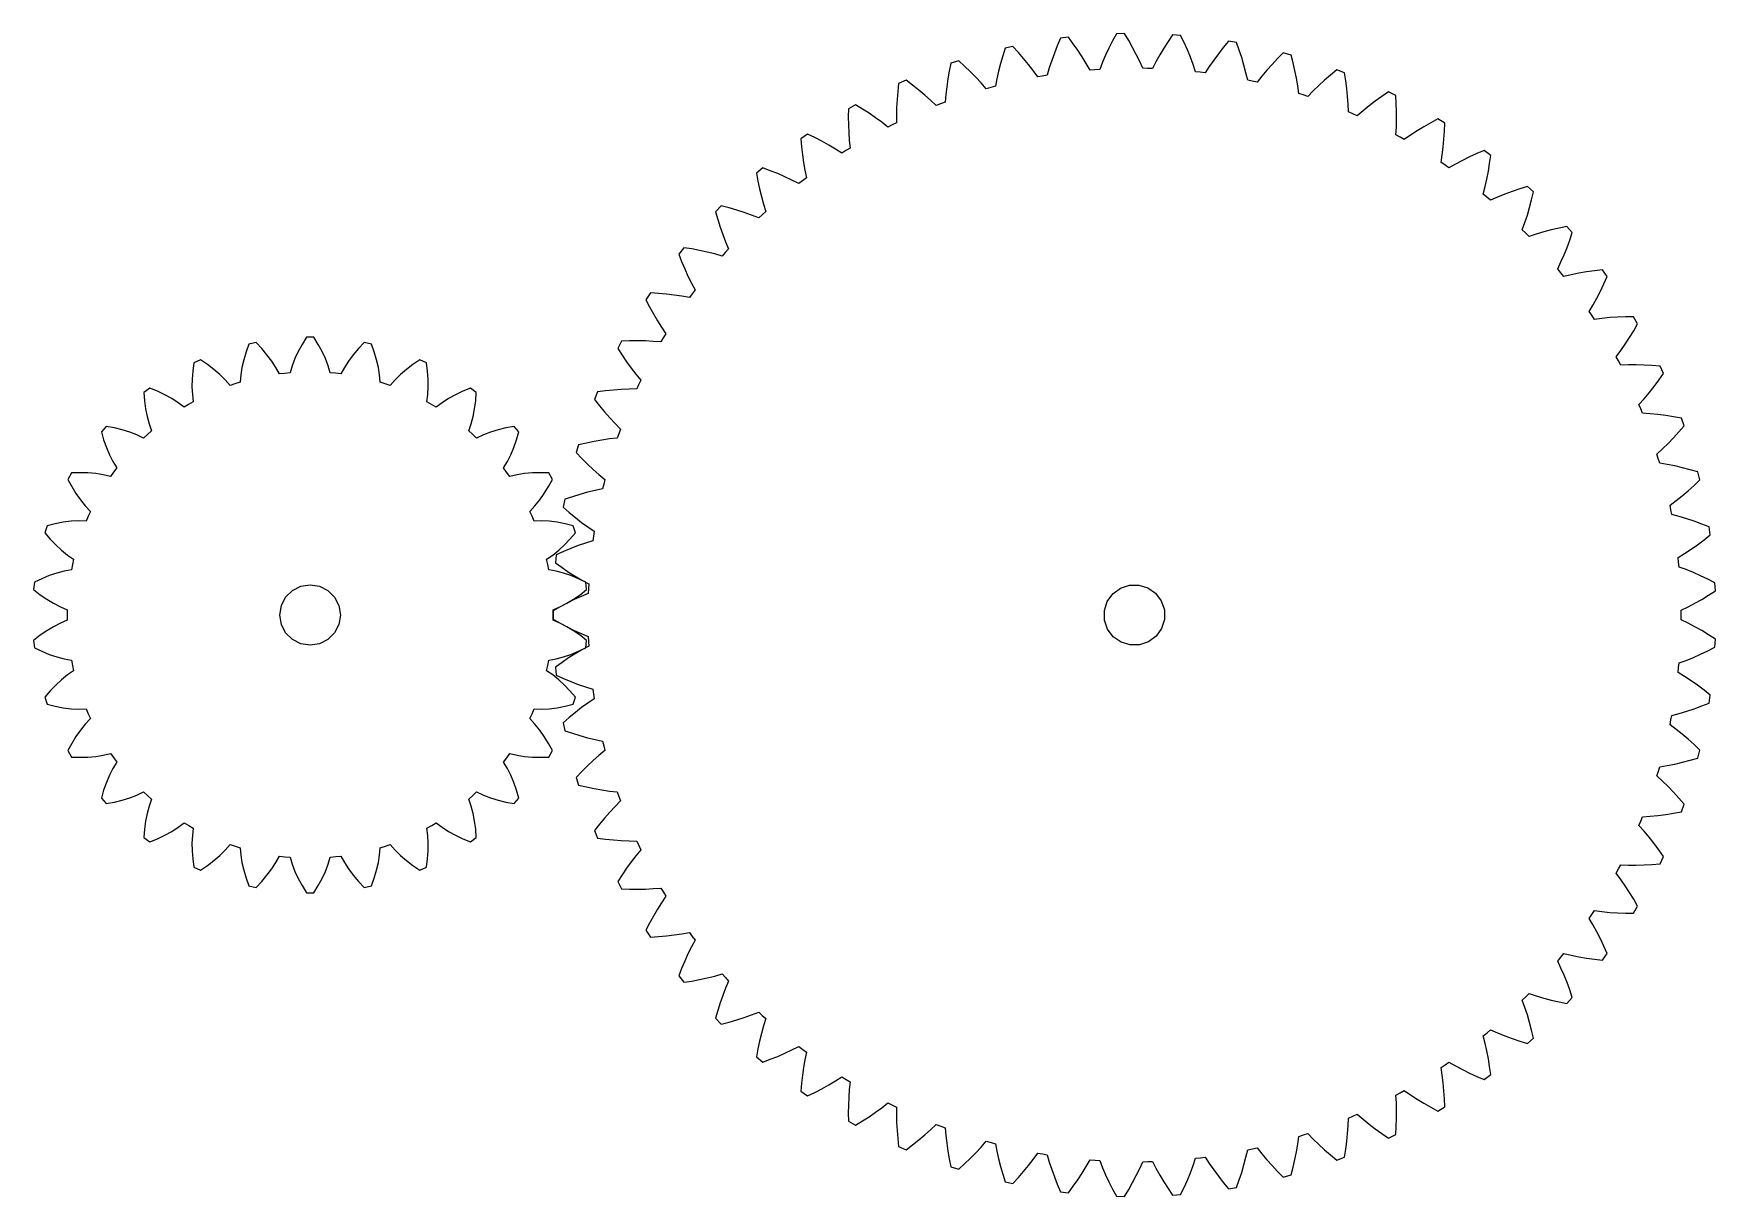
# Model space of a CAD drawing. Header units: metres. Extents: x -46 to 232, y -96 to 96.
import ezdxf

# ---------------------------------------------------------------- set-up
doc = ezdxf.new("R2010")
doc.units = ezdxf.units.M

msp = doc.modelspace()

# ---------------------------------------------------------------- linework, layer by layer
for p, q in [((123.846, 95.1877), (123.327, 93.9633)), ((125.174, 95.349), (123.846, 95.1877)), ((125.971, 94.2843), (125.174, 95.349)), ((132.455, 94.7553), (131.861, 93.5836)), ((133.09, 95.9239), (132.455, 94.7553)), ((134.427, 95.9562), (133.09, 95.9239)), ((135.117, 94.8196), (134.427, 95.9562)), ((135.768, 93.6781), (135.117, 94.8196)), ((141.617, 94.6625), (140.913, 93.5537)), ((142.362, 95.7645), (141.617, 94.6625)), ((143.696, 95.6675), (142.362, 95.7645)), ((144.273, 94.4697), (143.696, 95.6675)), ((144.81, 93.2707), (144.273, 94.4697)), ((151.575, 94.7109), (150.728, 93.6859)), ((152.894, 94.4856), (151.575, 94.7109)), ((153.353, 93.2376), (152.894, 94.4856)), ((114.318, 92.2941), (113.96, 91.0301)), ((114.716, 93.5629), (114.318, 92.2941)), ((116.022, 93.8515), (114.716, 93.5629)), ((116.918, 92.8687), (116.022, 93.8515)), ((117.775, 91.8734), (116.918, 92.8687)), ((118.593, 90.8659), (117.775, 91.8734)), ((122.849, 92.7398), (122.411, 91.5179)), ((123.327, 93.9633), (122.849, 92.7398)), ((126.728, 93.2109), (125.971, 94.2843)), ((127.445, 92.1291), (126.728, 93.2109)), ((128.12, 91.0397), (127.445, 92.1291)), ((131.308, 92.4097), (130.797, 91.2341)), ((131.861, 93.5836), (131.308, 92.4097)), ((136.377, 92.5322), (135.768, 93.6781)), ((136.944, 91.3827), (136.377, 92.5322)), ((140.249, 92.4386), (139.627, 91.3178)), ((140.913, 93.5537), (140.249, 92.4386)), ((145.306, 92.0713), (144.81, 93.2707)), ((145.76, 90.8724), (145.306, 92.0713)), ((149.919, 92.6503), (149.151, 91.6045)), ((150.728, 93.6859), (149.919, 92.6503)), ((153.771, 91.9924), (153.353, 93.2376)), ((154.149, 90.7508), (153.771, 91.9924)), ((159.701, 91.8346), (158.797, 90.8818)), ((160.644, 92.773), (159.701, 91.8346)), ((161.934, 92.4215), (160.644, 92.773)), ((162.271, 91.135), (161.934, 92.4215)), ((105.512, 89.7631), (105.277, 88.4705)), ((105.786, 91.0644), (105.512, 89.7631)), ((107.058, 91.4778), (105.786, 91.0644)), ((108.044, 90.586), (107.058, 91.4778)), ((108.994, 89.678), (108.044, 90.586)), ((109.905, 88.7542), (108.994, 89.678)), ((113.642, 89.7717), (113.367, 88.5199)), ((113.96, 91.0301), (113.642, 89.7717)), ((119.371, 89.8467), (118.593, 90.8659)), ((120.106, 88.8162), (119.371, 89.8467)), ((120.861, 88.9485), (120.106, 88.8162)), ((121.665, 89.0825), (120.861, 88.9485)), ((122.016, 90.2985), (121.665, 89.0825)), ((122.411, 91.5179), (122.016, 90.2985)), ((128.753, 89.9431), (128.12, 91.0397)), ((129.517, 90.0018), (128.753, 89.9431)), ((130.33, 90.0576), (129.517, 90.0018)), ((130.797, 91.2341), (130.33, 90.0576)), ((137.467, 90.2301), (136.944, 91.3827)), ((138.234, 90.2149), (137.467, 90.2301)), ((139.048, 90.1919), (138.234, 90.2149)), ((139.627, 91.3178), (139.048, 90.1919)), ((146.169, 89.6748), (145.76, 90.8724)), ((146.931, 89.5856), (146.169, 89.6748)), ((147.739, 89.4841), (146.931, 89.5856)), ((148.424, 90.5489), (147.739, 89.4841)), ((149.151, 91.6045), (148.424, 90.5489)), ((154.485, 89.5137), (154.149, 90.7508)), ((154.777, 88.2821), (154.485, 89.5137)), ((157.105, 88.9346), (156.321, 87.9409)), ((157.931, 89.915), (157.105, 88.9346)), ((158.797, 90.8818), (157.931, 89.915)), ((162.567, 89.8552), (162.271, 91.135)), ((162.824, 88.583), (162.567, 89.8552)), ((168.454, 89.1258), (167.462, 88.2648)), ((169.483, 89.9689), (168.454, 89.1258)), ((170.734, 89.4945), (169.483, 89.9689)), ((170.944, 88.1816), (170.734, 89.4945)), ((96.991, 86.3941), (96.8824, 85.0848)), ((97.138, 87.7157), (96.991, 86.3941)), ((98.3645, 88.2499), (97.138, 87.7157)), ((99.4323, 87.4575), (98.3645, 88.2499)), ((100.465, 86.6454), (99.4323, 87.4575)), ((101.461, 85.8139), (100.465, 86.6454)), ((105.083, 87.1873), (104.929, 85.9147)), ((105.277, 88.4705), (105.083, 87.1873)), ((110.777, 87.8148), (109.905, 88.7542)), ((111.608, 86.8601), (110.777, 87.8148)), ((112.347, 87.0646), (111.608, 86.8601)), ((113.134, 87.2756), (112.347, 87.0646)), ((113.367, 88.5199), (113.134, 87.2756)), ((155.526, 88.1199), (154.777, 88.2821)), ((156.321, 87.9409), (155.526, 88.1199)), ((163.038, 87.3193), (162.824, 88.583)), ((163.21, 86.0652), (163.038, 87.3193)), ((163.94, 85.8314), (163.21, 86.0652)), ((165.591, 86.4899), (164.714, 85.5765)), ((166.507, 87.3861), (165.591, 86.4899)), ((167.462, 88.2648), (166.507, 87.3861)), ((171.116, 86.8791), (170.944, 88.1816)), ((171.248, 85.5881), (171.116, 86.8791)), ((178.01, 86.3248), (176.905, 85.5849)), ((179.209, 85.7319), (178.01, 86.3248)), ((88.854, 83.548), (88.8353, 82.2184)), ((90.0232, 84.1981), (88.854, 83.548)), ((91.1625, 83.5125), (90.0232, 84.1981)), ((92.2688, 82.8038), (91.1625, 83.5125)), ((96.8128, 83.7889), (96.7829, 82.5074)), ((96.8824, 85.0848), (96.8128, 83.7889)), ((102.42, 84.9631), (101.461, 85.8139)), ((103.34, 84.093), (102.42, 84.9631)), ((104.055, 84.3679), (103.34, 84.093)), ((104.818, 84.6538), (104.055, 84.3679)), ((104.929, 85.9147), (104.818, 84.6538)), ((164.714, 85.5765), (163.94, 85.8314)), ((171.34, 84.3095), (171.248, 85.5881)), ((171.39, 83.0447), (171.34, 84.3095)), ((174.799, 84.0412), (173.8, 83.2377)), ((175.834, 84.8237), (174.799, 84.0412)), ((176.905, 85.5849), (175.834, 84.8237)), ((179.292, 84.4048), (179.209, 85.7319)), ((179.338, 83.0918), (179.292, 84.4048)), ((88.8353, 82.2184), (88.8535, 80.9047)), ((88.8535, 80.9047), (88.9093, 79.6081)), ((93.3407, 82.0723), (92.2688, 82.8038)), ((94.3771, 81.318), (93.3407, 82.0723)), ((95.3762, 80.5408), (94.3771, 81.318)), ((96.0619, 80.8834), (95.3762, 80.5408)), ((96.7939, 81.2417), (96.0619, 80.8834)), ((96.7829, 82.5074), (96.7939, 81.2417)), ((172.094, 82.7416), (171.39, 83.0447)), ((172.84, 82.4131), (172.094, 82.7416)), ((173.8, 83.2377), (172.84, 82.4131)), ((179.24, 79.2489), (179.312, 80.5126)), ((179.312, 80.5126), (179.344, 81.794)), ((179.344, 81.794), (179.338, 83.0918)), ((183.836, 80.5906), (182.729, 79.9117)), ((184.975, 81.2449), (183.836, 80.5906)), ((186.146, 81.8748), (184.975, 81.2449)), ((187.282, 81.1689), (186.146, 81.8748)), ((187.237, 79.8399), (187.282, 81.1689)), ((82.1119, 79.3602), (81.0109, 78.6002)), ((81.0109, 78.6002), (81.1206, 77.275)), ((83.3121, 78.7877), (82.1119, 79.3602)), ((84.4816, 78.1891), (83.3121, 78.7877)), ((85.6191, 77.5645), (84.4816, 78.1891)), ((88.9093, 79.6081), (89.0032, 78.3298)), ((89.0032, 78.3298), (89.1363, 77.071)), ((179.912, 78.8792), (179.24, 79.2489)), ((180.622, 78.4803), (179.912, 78.8792)), ((181.658, 79.2084), (180.622, 78.4803)), ((182.729, 79.9117), (181.658, 79.2084)), ((187.037, 77.2363), (187.155, 78.5287)), ((187.155, 78.5287), (187.237, 79.8399)), ((81.1206, 77.275), (81.2655, 75.9693)), ((81.2655, 75.9693), (81.4462, 74.6841)), ((86.7234, 76.9137), (85.6191, 77.5645)), ((87.7929, 76.2365), (86.7234, 76.9137)), ((88.4423, 76.6437), (87.7929, 76.2365)), ((89.1363, 77.071), (88.4423, 76.6437)), ((186.687, 74.7131), (186.881, 75.964)), ((186.881, 75.964), (187.037, 77.2363)), ((190.224, 75.0361), (189.09, 74.4394)), ((191.391, 75.6051), (190.224, 75.0361)), ((192.588, 76.1464), (191.391, 75.6051)), ((193.814, 76.6602), (192.588, 76.1464)), ((194.877, 75.848), (193.814, 76.6602)), ((194.704, 74.5296), (194.877, 75.848)), ((74.7045, 73.7813), (73.6819, 72.9186)), ((73.6819, 72.9186), (73.919, 71.6101)), ((75.9543, 73.3273), (74.7045, 73.7813)), ((77.1761, 72.8444), (75.9543, 73.3273)), ((78.3686, 72.3325), (77.1761, 72.8444)), ((79.5306, 71.7913), (78.3686, 72.3325)), ((81.917, 72.1807), (81.2675, 71.6885)), ((81.4462, 74.6841), (81.6631, 73.4208)), ((81.6631, 73.4208), (81.917, 72.1807)), ((187.32, 74.2803), (186.687, 74.7131)), ((187.989, 73.8147), (187.32, 74.2803)), ((189.09, 74.4394), (187.989, 73.8147)), ((194.253, 71.9575), (194.496, 73.2324)), ((194.496, 73.2324), (194.704, 74.5296)), ((73.919, 71.6101), (74.1893, 70.3245)), ((74.1893, 70.3245), (74.4932, 69.0628)), ((80.6604, 71.2205), (79.5306, 71.7913)), ((81.2675, 71.6885), (80.6604, 71.2205)), ((193.662, 69.4797), (193.976, 70.7061)), ((194.25, 68.9879), (193.662, 69.4797)), ((193.976, 70.7061), (194.253, 71.9575)), ((197.214, 69.4599), (196.027, 68.9755)), ((198.429, 69.9136), (197.214, 69.4599)), ((199.673, 70.3369), (198.429, 69.9136)), ((200.943, 70.73), (199.673, 70.3369)), ((201.923, 69.8189), (200.943, 70.73)), ((201.623, 68.5234), (201.923, 69.8189)), ((67.8701, 67.5135), (66.9356, 66.5561)), ((69.1579, 67.1822), (67.8701, 67.5135)), ((70.4206, 66.8195), (69.1579, 67.1822)), ((71.657, 66.4251), (70.4206, 66.8195)), ((74.4932, 69.0628), (74.831, 67.8263)), ((74.831, 67.8263), (75.2034, 66.6165)), ((194.871, 68.46), (194.25, 68.9879)), ((196.027, 68.9755), (194.871, 68.46)), ((200.927, 66.0068), (201.291, 67.2523)), ((201.291, 67.2523), (201.623, 68.5234)), ((66.9356, 66.5561), (67.2978, 65.2767)), ((67.2978, 65.2767), (67.6909, 64.0231)), ((67.6909, 64.0231), (68.1151, 62.7966)), ((72.8657, 65.9986), (71.657, 66.4251)), ((74.0454, 65.5395), (72.8657, 65.9986)), ((74.6044, 66.0639), (74.0454, 65.5395)), ((75.2034, 66.6165), (74.6044, 66.0639)), ((200.099, 63.5977), (200.529, 64.7881)), ((200.529, 64.7881), (200.927, 66.0068)), ((206.165, 63.8707), (204.886, 63.5694)), ((207.467, 64.1393), (206.165, 63.8707)), ((208.354, 63.1379), (207.467, 64.1393)), ((68.1151, 62.7966), (68.5707, 61.5985)), ((68.5707, 61.5985), (69.0582, 60.4303)), ((200.637, 63.0514), (200.099, 63.5977)), ((201.204, 62.466), (200.637, 63.0514)), ((202.404, 62.8676), (201.204, 62.466)), ((203.632, 63.2352), (202.404, 62.8676)), ((204.886, 63.5694), (203.632, 63.2352)), ((207.477, 60.6444), (207.931, 61.8775)), ((207.931, 61.8775), (208.354, 63.1379)), ((61.6725, 60.6153), (60.8347, 59.5723)), ((60.8347, 59.5723), (61.3188, 58.3338)), ((61.3188, 58.3338), (61.8311, 57.124)), ((62.9863, 60.4099), (61.6725, 60.6153)), ((64.2781, 60.1708), (62.9863, 60.4099)), ((65.5468, 59.8975), (64.2781, 60.1708)), ((66.791, 59.5897), (65.5468, 59.8975)), ((68.0095, 59.2466), (66.791, 59.5897)), ((68.5153, 59.8225), (68.0095, 59.2466)), ((69.0582, 60.4303), (68.5153, 59.8225)), ((206.481, 58.2651), (206.994, 59.4398)), ((206.994, 59.4398), (207.477, 60.6444)), ((61.8311, 57.124), (62.3717, 55.9442)), ((62.3717, 55.9442), (62.9407, 54.7956)), ((205.938, 57.1218), (206.481, 58.2651)), ((206.421, 56.5262), (205.938, 57.1218)), ((206.928, 55.8888), (206.421, 56.5262)), ((208.162, 56.1726), (206.928, 55.8888)), ((209.42, 56.42), (208.162, 56.1726)), ((210.7, 56.6316), (209.42, 56.42)), ((212.002, 56.8081), (210.7, 56.6316)), ((213.324, 56.9498), (212.002, 56.8081)), ((214.11, 55.8675), (213.324, 56.9498)), ((213.567, 54.6538), (214.11, 55.8675)), ((56.1696, 53.1512), (55.4365, 52.0322)), ((57.4971, 53.0736), (56.1696, 53.1512)), ((58.8059, 52.9602), (57.4971, 53.0736)), ((60.0951, 52.8107), (58.8059, 52.9602)), ((61.3633, 52.6244), (60.0951, 52.8107)), ((63.057, 53.0225), (62.6091, 52.4005)), ((62.9407, 54.7956), (63.5387, 53.6799)), ((63.5387, 53.6799), (63.057, 53.0225)), ((212.4, 52.3179), (212.997, 53.4702)), ((212.997, 53.4702), (213.567, 54.6538)), ((55.4365, 52.0322), (56.0378, 50.8462)), ((56.0378, 50.8462), (56.6644, 49.6915)), ((62.6091, 52.4005), (61.3633, 52.6244)), ((211.125, 50.1126), (211.776, 51.1981)), ((211.548, 49.4733), (211.125, 50.1126)), ((211.776, 51.1981), (212.4, 52.3179)), ((56.6644, 49.6915), (57.3164, 48.5694)), ((57.3164, 48.5694), (57.9936, 47.4811)), ((57.9936, 47.4811), (58.6965, 46.4283)), ((211.992, 48.7898), (211.548, 49.4733)), ((213.247, 48.9532), (211.992, 48.7898)), ((214.523, 49.0781), (213.247, 48.9532)), ((215.817, 49.1651), (214.523, 49.0781)), ((217.13, 49.2151), (215.817, 49.1651)), ((218.46, 49.2285), (217.13, 49.2151)), ((219.138, 48.0754), (218.46, 49.2285)), ((218.48, 46.9198), (219.138, 48.0754)), ((-10.1227, 44.7049), (-10.5859, 43.4189)), ((-8.93552, 44.9572), (-10.1227, 44.7049)), ((-7.98933, 43.9708), (-8.93552, 44.9572)), ((-1.32729, 44.671), (-1.96355, 43.5005)), ((-0.60687, 45.8326), (-1.32729, 44.671)), ((0.60687, 45.8326), (-0.60687, 45.8326)), ((1.32729, 44.671), (0.60687, 45.8326)), ((1.96355, 43.5005), (1.32729, 44.671)), ((8.93552, 44.9572), (7.98933, 43.9708)), ((10.1227, 44.7049), (8.93552, 44.9572)), ((10.5859, 43.4189), (10.1227, 44.7049)), ((51.4128, 45.1909), (50.7911, 44.0063)), ((52.7416, 45.2417), (51.4128, 45.1909)), ((54.0553, 45.2552), (52.7416, 45.2417)), ((55.3528, 45.2308), (54.0553, 45.2552)), ((56.6331, 45.1678), (55.3528, 45.2308)), ((57.8947, 45.0651), (56.6331, 45.1678)), ((58.2805, 45.7275), (57.8947, 45.0651)), ((58.6965, 46.4283), (58.2805, 45.7275)), ((216.364, 43.6532), (217.093, 44.7074)), ((217.093, 44.7074), (217.799, 45.7968)), ((217.799, 45.7968), (218.48, 46.9198)), ((-18.0874, 42.117), (-19.1962, 41.6233)), ((-16.9568, 41.3488), (-18.0874, 42.117)), ((-10.9649, 42.1416), (-11.2567, 40.8773)), ((-10.5859, 43.4189), (-10.9649, 42.1416)), ((-7.12361, 42.9581), (-7.98933, 43.9708)), ((-6.3428, 41.9217), (-7.12361, 42.9581)), ((-5.65306, 40.8638), (-6.3428, 41.9217)), ((-2.51181, 42.3244), (-2.96652, 41.1461)), ((-1.96355, 43.5005), (-2.51181, 42.3244)), ((2.51181, 42.3244), (1.96355, 43.5005)), ((2.96652, 41.1461), (2.51181, 42.3244)), ((6.3428, 41.9217), (5.65306, 40.8638)), ((7.12361, 42.9581), (6.3428, 41.9217)), ((7.98933, 43.9708), (7.12361, 42.9581)), ((10.9649, 42.1416), (10.5859, 43.4189)), ((11.2567, 40.8773), (10.9649, 42.1416)), ((18.0874, 42.117), (16.9568, 41.3488)), ((19.1962, 41.6233), (18.0874, 42.117)), ((50.7911, 44.0063), (51.5041, 42.8839)), ((51.5041, 42.8839), (52.2392, 41.7951)), ((52.2392, 41.7951), (52.9964, 40.7411)), ((215.611, 42.6356), (216.364, 43.6532)), ((215.97, 41.9584), (215.611, 42.6356)), ((216.346, 41.2352), (215.97, 41.9584)), ((-19.487, 38.941), (-19.5095, 37.6436)), ((-19.3819, 40.2691), (-19.487, 38.941)), ((-19.1962, 41.6233), (-19.3819, 40.2691)), ((-15.8994, 40.5383), (-16.9568, 41.3488)), ((-14.9202, 39.6869), (-15.8994, 40.5383)), ((-14.0256, 38.7955), (-14.9202, 39.6869)), ((-11.4565, 39.6302), (-11.5564, 38.4061)), ((-11.2567, 40.8773), (-11.4565, 39.6302)), ((-5.06389, 39.7861), (-5.65306, 40.8638)), ((-4.21547, 39.8844), (-5.06389, 39.7861)), ((-3.31876, 39.9695), (-4.21547, 39.8844)), ((-2.96652, 41.1461), (-3.31876, 39.9695)), ((3.31876, 39.9695), (2.96652, 41.1461)), ((4.16907, 39.8893), (3.31876, 39.9695)), ((5.06389, 39.7861), (4.16907, 39.8893)), ((5.65306, 40.8638), (5.06389, 39.7861)), ((11.4565, 39.6302), (11.2567, 40.8773)), ((11.5564, 38.4061), (11.4565, 39.6302)), ((14.9202, 39.6869), (14.0256, 38.7955)), ((15.8994, 40.5383), (14.9202, 39.6869)), ((16.9568, 41.3488), (15.8994, 40.5383)), ((19.3819, 40.2691), (19.1962, 41.6233)), ((19.487, 38.941), (19.3819, 40.2691)), ((19.5095, 37.6436), (19.487, 38.941)), ((52.9964, 40.7411), (53.7756, 39.7233)), ((53.7756, 39.7233), (54.5767, 38.7432)), ((217.611, 41.2768), (216.346, 41.2352)), ((218.893, 41.2779), (217.611, 41.2768)), ((220.19, 41.2396), (218.893, 41.2779)), ((221.502, 41.1626), (220.19, 41.2396)), ((222.827, 41.0477), (221.502, 41.1626)), ((222.624, 38.7478), (223.39, 39.8344)), ((223.39, 39.8344), (222.827, 41.0477)), ((-26.4487, 37.4361), (-27.4307, 36.7226)), ((-27.4307, 36.7226), (-27.3307, 35.3594)), ((-25.1832, 36.9197), (-26.4487, 37.4361)), ((-23.9804, 36.3468), (-25.1832, 36.9197)), ((-22.8456, 35.7176), (-23.9804, 36.3468)), ((-19.5095, 37.6436), (-19.4457, 36.3823)), ((-19.4457, 36.3823), (-19.2889, 35.1641)), ((-13.2252, 37.8638), (-14.0256, 38.7955)), ((-12.4158, 38.1364), (-13.2252, 37.8638)), ((-11.5564, 38.4061), (-12.4158, 38.1364)), ((12.3714, 38.1508), (11.5564, 38.4061)), ((13.2252, 37.8638), (12.3714, 38.1508)), ((14.0256, 38.7955), (13.2252, 37.8638)), ((19.2889, 35.1641), (19.4457, 36.3823)), ((19.4457, 36.3823), (19.5095, 37.6436)), ((23.9804, 36.3468), (22.8456, 35.7176)), ((25.1832, 36.9197), (23.9804, 36.3468)), ((26.4487, 37.4361), (25.1832, 36.9197)), ((27.4307, 36.7226), (26.4487, 37.4361)), ((27.3307, 35.3594), (27.4307, 36.7226)), ((47.4465, 36.8086), (46.942, 35.5695)), ((48.7642, 36.9874), (47.4465, 36.8086)), ((50.0704, 37.1277), (48.7642, 36.9874)), ((51.3643, 37.2286), (50.0704, 37.1277)), ((52.6446, 37.2894), (51.3643, 37.2286)), ((53.9103, 37.309), (52.6446, 37.2894)), ((54.2303, 38.0055), (53.9103, 37.309)), ((54.5767, 38.7432), (54.2303, 38.0055)), ((220.202, 35.7006), (221.03, 36.6796)), ((221.03, 36.6796), (221.837, 37.6957)), ((221.837, 37.6957), (222.624, 38.7478)), ((-27.3307, 35.3594), (-27.1575, 34.0385)), ((-27.1575, 34.0385), (-26.9097, 32.7648)), ((-21.7851, 35.0316), (-22.8456, 35.7176)), ((-20.8085, 34.2867), (-21.7851, 35.0316)), ((-20.0735, 34.7216), (-20.8085, 34.2867)), ((-19.2889, 35.1641), (-20.0735, 34.7216)), ((20.0331, 34.7449), (19.2889, 35.1641)), ((20.8085, 34.2867), (20.0331, 34.7449)), ((21.7851, 35.0316), (20.8085, 34.2867)), ((22.8456, 35.7176), (21.7851, 35.0316)), ((26.9097, 32.7648), (27.1575, 34.0385)), ((27.1575, 34.0385), (27.3307, 35.3594)), ((46.942, 35.5695), (47.76, 34.5212)), ((47.76, 34.5212), (48.5968, 33.5084)), ((48.5968, 33.5084), (49.4522, 32.5324)), ((219.355, 34.7604), (220.202, 35.7006)), ((219.647, 34.0517), (219.355, 34.7604)), ((219.951, 33.2957), (219.647, 34.0517)), ((-33.6542, 31.119), (-34.4663, 30.217)), ((-32.3089, 30.8771), (-33.6542, 31.119)), ((-31.0133, 30.5667), (-32.3089, 30.8771)), ((-29.7724, 30.1872), (-31.0133, 30.5667)), ((-26.9097, 32.7648), (-26.5851, 31.5443)), ((-26.5851, 31.5443), (-26.1784, 30.3853)), ((26.1784, 30.3853), (26.5851, 31.5443)), ((26.5851, 31.5443), (26.9097, 32.7648)), ((31.0133, 30.5667), (29.7724, 30.1872)), ((32.3089, 30.8771), (31.0133, 30.5667)), ((33.6542, 31.119), (32.3089, 30.8771)), ((34.4663, 30.217), (33.6542, 31.119)), ((49.4522, 32.5324), (50.3259, 31.5945)), ((50.3259, 31.5945), (51.2179, 30.6964)), ((51.2179, 30.6964), (50.9444, 29.9287)), ((221.214, 33.2149), (219.951, 33.2957)), ((222.49, 33.0923), (221.214, 33.2149)), ((223.778, 32.929), (222.49, 33.0923)), ((225.076, 32.7258), (223.778, 32.929)), ((226.383, 32.4836), (225.076, 32.7258)), ((225.96, 30.2139), (226.827, 31.2216)), ((226.827, 31.2216), (226.383, 32.4836)), ((-34.4663, 30.217), (-34.0851, 28.9044)), ((-34.0851, 28.9044), (-33.641, 27.6483)), ((-28.5925, 29.7367), (-29.7724, 30.1872)), ((-27.4824, 29.2111), (-28.5925, 29.7367)), ((-26.8539, 29.7894), (-27.4824, 29.2111)), ((-26.1784, 30.3853), (-26.8539, 29.7894)), ((26.8192, 29.8206), (26.1784, 30.3853)), ((27.4824, 29.2111), (26.8192, 29.8206)), ((28.5925, 29.7367), (27.4824, 29.2111)), ((29.7724, 30.1872), (28.5925, 29.7367)), ((33.641, 27.6483), (34.0851, 28.9044)), ((34.0851, 28.9044), (34.4663, 30.217)), ((44.3077, 28.0826), (43.9252, 26.8007)), ((45.602, 28.3878), (44.3077, 28.0826)), ((46.8886, 28.6535), (45.602, 28.3878)), ((48.1667, 28.8788), (46.8886, 28.6535)), ((49.4352, 29.0629), (48.1667, 28.8788)), ((50.693, 29.2046), (49.4352, 29.0629)), ((50.9444, 29.9287), (50.693, 29.2046)), ((223.255, 27.4147), (224.173, 28.3092)), ((224.173, 28.3092), (225.075, 29.2428)), ((225.075, 29.2428), (225.96, 30.2139)), ((-33.641, 27.6483), (-33.1339, 26.4539)), ((-33.1339, 26.4539), (-32.5625, 25.3276)), ((-32.5625, 25.3276), (-31.9238, 24.2785)), ((31.9238, 24.2785), (32.5625, 25.3276)), ((32.5625, 25.3276), (33.1339, 26.4539)), ((33.1339, 26.4539), (33.641, 27.6483)), ((43.9252, 26.8007), (44.8405, 25.8361)), ((44.8405, 25.8361), (45.7712, 24.9088)), ((222.321, 26.5607), (223.255, 27.4147)), ((222.543, 25.8271), (222.321, 26.5607)), ((222.773, 25.0453), (222.543, 25.8271)), ((224.023, 24.843), (222.773, 25.0453)), ((-39.3887, 23.4419), (-39.9956, 22.3907)), ((-39.9956, 22.3907), (-39.3499, 21.186)), ((-38.0226, 23.485), (-39.3887, 23.4419)), ((-36.6908, 23.4507), (-38.0226, 23.485)), ((-35.3981, 23.3375), (-36.6908, 23.4507)), ((-34.1503, 23.1422), (-35.3981, 23.3375)), ((-32.9552, 22.8589), (-34.1503, 23.1422)), ((-32.4606, 23.5551), (-32.9552, 22.8589)), ((-31.9238, 24.2785), (-32.4606, 23.5551)), ((32.4332, 23.5929), (31.9238, 24.2785)), ((32.9552, 22.8589), (32.4332, 23.5929)), ((34.1503, 23.1422), (32.9552, 22.8589)), ((35.3981, 23.3375), (34.1503, 23.1422)), ((36.6908, 23.4507), (35.3981, 23.3375)), ((38.0226, 23.485), (36.6908, 23.4507)), ((39.3887, 23.4419), (38.0226, 23.485)), ((39.3499, 21.186), (39.9956, 22.3907)), ((39.9956, 22.3907), (39.3887, 23.4419)), ((45.7712, 24.9088), (46.7168, 24.02)), ((46.7168, 24.02), (47.6769, 23.1708)), ((47.6769, 23.1708), (48.6515, 22.363)), ((48.6515, 22.363), (48.4533, 21.5725)), ((225.281, 24.5978), (224.023, 24.843)), ((226.547, 24.311), (225.281, 24.5978)), ((227.819, 23.9835), (226.547, 24.311)), ((229.097, 23.6161), (227.819, 23.9835)), ((228.456, 21.398), (229.417, 22.3172)), ((229.417, 22.3172), (229.097, 23.6161)), ((-39.3499, 21.186), (-38.6543, 20.0498)), ((-38.6543, 20.0498), (-37.9099, 18.9869)), ((37.9099, 18.9869), (38.6543, 20.0498)), ((38.6543, 20.0498), (39.3499, 21.186)), ((43.2845, 19.5231), (42.0258, 19.0945)), ((44.5395, 19.9117), (43.2845, 19.5231)), ((45.7899, 20.2594), (44.5395, 19.9117)), ((47.0347, 20.565), (45.7899, 20.2594)), ((48.273, 20.8275), (47.0347, 20.565)), ((48.4533, 21.5725), (48.273, 20.8275)), ((225.494, 18.8728), (226.494, 19.6746)), ((226.494, 19.6746), (227.482, 20.5168)), ((227.482, 20.5168), (228.456, 21.398)), ((-37.9099, 18.9869), (-37.1169, 18.004)), ((-37.1169, 18.004), (-36.274, 17.1106)), ((-36.274, 17.1106), (-36.6486, 16.2915)), ((36.274, 17.1106), (37.1169, 18.004)), ((36.6297, 16.3341), (36.274, 17.1106)), ((37.1169, 18.004), (37.9099, 18.9869)), ((42.0258, 19.0945), (41.7687, 17.7816)), ((41.7687, 17.7816), (42.7729, 16.9099)), ((42.7729, 16.9099), (43.7887, 16.0768)), ((224.482, 18.113), (225.494, 18.8728)), ((224.632, 17.3614), (224.482, 18.113)), ((224.786, 16.561), (224.632, 17.3614)), ((-43.4019, 14.7402), (-43.7769, 13.5859)), ((-42.0745, 15.0664), (-43.4019, 14.7402)), ((-40.7646, 15.3098), (-42.0745, 15.0664)), ((-39.4767, 15.4678), (-40.7646, 15.3098)), ((-38.2156, 15.5362), (-39.4767, 15.4678)), ((-36.9877, 15.5076), (-38.2156, 15.5362)), ((-36.6486, 16.2915), (-36.9877, 15.5076)), ((36.9877, 15.5076), (36.6297, 16.3341)), ((38.2156, 15.5362), (36.9877, 15.5076)), ((39.4767, 15.4678), (38.2156, 15.5362)), ((40.7646, 15.3098), (39.4767, 15.4678)), ((42.0745, 15.0664), (40.7646, 15.3098)), ((43.4019, 14.7402), (42.0745, 15.0664)), ((43.7769, 13.5859), (43.4019, 14.7402)), ((43.7887, 16.0768), (44.8157, 15.2833)), ((44.8157, 15.2833), (45.8533, 14.5308)), ((45.8533, 14.5308), (46.9013, 13.8207)), ((226.01, 16.239), (224.786, 16.561)), ((227.238, 15.8736), (226.01, 16.239)), ((228.471, 15.466), (227.238, 15.8736)), ((229.705, 15.0172), (228.471, 15.466)), ((230.942, 14.5282), (229.705, 15.0172)), ((231.135, 13.2044), (230.942, 14.5282)), ((-43.7769, 13.5859), (-42.8948, 12.5418)), ((-42.8948, 12.5418), (-41.9782, 11.5749)), ((-41.9782, 11.5749), (-41.0291, 10.6901)), ((41.0291, 10.6901), (41.9782, 11.5749)), ((41.9782, 11.5749), (42.8948, 12.5418)), ((42.8948, 12.5418), (43.7769, 13.5859)), ((44.256, 11.4508), (43.0451, 10.9841)), ((45.4655, 11.8751), (44.256, 11.4508)), ((46.6727, 12.2559), (45.4655, 11.8751)), ((46.7803, 13.0148), (46.6727, 12.2559)), ((46.9013, 13.8207), (46.7803, 13.0148)), ((227.971, 10.8563), (229.035, 11.5992)), ((229.035, 11.5992), (230.09, 12.3823)), ((230.09, 12.3823), (231.135, 13.2044)), ((-41.0291, 10.6901), (-40.049, 9.89352)), ((-40.049, 9.89352), (-39.0388, 9.19492)), ((-39.0388, 9.19492), (-39.235, 8.3158)), ((39.0388, 9.19492), (40.049, 9.89352)), ((39.2253, 8.36143), (39.0388, 9.19492)), ((39.4036, 7.47852), (39.2253, 8.36143)), ((40.049, 9.89352), (41.0291, 10.6901)), ((40.6219, 9.92804), (40.4928, 8.59645)), ((40.4928, 8.59645), (41.5764, 7.82576)), ((41.8335, 10.4762), (40.6219, 9.92804)), ((43.0451, 10.9841), (41.8335, 10.4762)), ((225.817, 9.49619), (226.898, 10.1548)), ((225.895, 8.73358), (225.817, 9.49619)), ((225.97, 7.92212), (225.895, 8.73358)), ((226.898, 10.1548), (227.971, 10.8563)), ((-44.2875, 5.9894), (-45.5181, 5.39435)), ((-43.0569, 6.49982), (-44.2875, 5.9894)), ((-41.83, 6.92215), (-43.0569, 6.49982)), ((-40.6107, 7.25121), (-41.83, 6.92215)), ((-39.4036, 7.47852), (-40.6107, 7.25121)), ((-39.235, 8.3158), (-39.4036, 7.47852)), ((40.6107, 7.25121), (39.4036, 7.47852)), ((41.83, 6.92215), (40.6107, 7.25121)), ((41.5764, 7.82576), (42.6679, 7.09454)), ((43.0569, 6.49982), (41.83, 6.92215)), ((42.6679, 7.09454), (43.7667, 6.4039)), ((44.2875, 5.9894), (43.0569, 6.49982)), ((43.7667, 6.4039), (44.8721, 5.75505)), ((45.5181, 5.39435), (44.2875, 5.9894)), ((44.8721, 5.75505), (45.9837, 5.14948)), ((227.157, 7.48351), (225.97, 7.92212)), ((228.345, 7.00119), (227.157, 7.48351)), ((229.532, 6.47655), (228.345, 7.00119)), ((230.718, 5.91072), (229.532, 6.47655)), ((231.901, 5.30467), (230.718, 5.91072)), ((-45.5181, 5.39435), (-45.6449, 4.18726)), ((-45.6449, 4.18726), (-44.565, 3.34937)), ((-44.565, 3.34937), (-43.4674, 2.59424)), ((-4.75528, 1.54507), (-4.04507, 2.93892)), ((-4.04507, 2.93892), (-2.93892, 4.04507)), ((-2.93892, 4.04507), (-1.54507, 4.75528)), ((-1.54507, 4.75528), (0, 5)), ((0, 5), (1.54507, 4.75528)), ((1.54507, 4.75528), (2.93892, 4.04507)), ((2.93892, 4.04507), (4.04507, 2.93892)), ((4.04507, 2.93892), (4.75528, 1.54507)), ((43.4674, 2.59424), (44.565, 3.34937)), ((44.7424, 3.07439), (43.5795, 2.53526)), ((44.565, 3.34937), (45.6449, 4.18726)), ((45.9073, 3.56987), (44.7424, 3.07439)), ((45.6449, 4.18726), (45.5181, 5.39435)), ((45.941, 4.33563), (45.9073, 3.56987)), ((45.9837, 5.14948), (45.941, 4.33563)), ((131.595, 2.21596), (132.499, 3.49255)), ((132.499, 3.49255), (133.754, 4.42728)), ((133.754, 4.42728), (135.236, 4.92862)), ((135.236, 4.92862), (136.8, 4.94753)), ((136.8, 4.94753), (138.293, 4.48213)), ((138.293, 4.48213), (139.57, 3.57799)), ((139.57, 3.57799), (140.505, 2.32361)), ((229.721, 2.57333), (230.846, 3.25095)), ((230.846, 3.25095), (231.966, 3.9684)), ((231.966, 3.9684), (231.901, 5.30467)), ((-43.4674, 2.59424), (-42.3551, 1.92604)), ((-42.3551, 1.92604), (-41.2308, 1.35066)), ((-41.2308, 1.35066), (-40.0974, 0.87736)), ((-40.0974, 0.87736), (-40.1065, -0.02333)), ((-5, 0), (-4.75528, 1.54507)), ((-4.75528, -1.54507), (-5, 0)), ((4.75528, 1.54507), (5, 0)), ((5, 0), (4.75528, -1.54507)), ((40.0974, 0.87736), (41.2308, 1.35066)), ((40.1065, 0.02333), (40.0974, 0.87736)), ((40.0974, -0.87736), (40.1065, 0.02333)), ((41.2623, 1.33142), (40.1094, 0.6689)), ((40.1094, 0.6689), (40.1094, -0.6689)), ((41.2308, 1.35066), (42.3551, 1.92604)), ((42.4193, 1.95389), (41.2623, 1.33142)), ((42.3551, 1.92604), (43.4674, 2.59424)), ((43.5795, 2.53526), (42.4193, 1.95389)), ((131.13, 0.72244), (131.595, 2.21596)), ((131.149, -0.84178), (131.13, 0.72244)), ((140.505, 2.32361), (141.006, 0.84178)), ((141.006, 0.84178), (141.025, -0.72244)), ((226.315, 0.79073), (227.454, 1.34189)), ((226.318, 0.02422), (226.315, 0.79073)), ((226.315, -0.79073), (226.318, 0.02422)), ((227.454, 1.34189), (228.59, 1.93658)), ((228.59, 1.93658), (229.721, 2.57333)), ((-43.4674, -2.59424), (-44.565, -3.34937)), ((-42.3551, -1.92604), (-43.4674, -2.59424)), ((-41.2308, -1.35066), (-42.3551, -1.92604)), ((-40.0974, -0.87736), (-41.2308, -1.35066)), ((-40.1065, -0.02333), (-40.0974, -0.87736)), ((-4.04507, -2.93892), (-4.75528, -1.54507)), ((4.75528, -1.54507), (4.04507, -2.93892)), ((41.2308, -1.35066), (40.0974, -0.87736)), ((40.1094, -0.6689), (41.2623, -1.33144)), ((42.3551, -1.92604), (41.2308, -1.35066)), ((41.2623, -1.33144), (42.4193, -1.95389)), ((43.4674, -2.59424), (42.3551, -1.92604)), ((42.4193, -1.95389), (43.5795, -2.53526)), ((44.565, -3.34937), (43.4674, -2.59424)), ((43.5795, -2.53526), (44.7424, -3.0744)), ((131.65, -2.32361), (131.149, -0.84178)), ((132.585, -3.57799), (131.65, -2.32361)), ((140.56, -2.21596), (139.655, -3.49255)), ((141.025, -0.72244), (140.56, -2.21596)), ((227.454, -1.34189), (226.315, -0.79073)), ((228.59, -1.93658), (227.454, -1.34189)), ((229.721, -2.57333), (228.59, -1.93658)), ((230.846, -3.25095), (229.721, -2.57333)), ((-44.565, -3.34937), (-45.6449, -4.18726)), ((-45.6449, -4.18726), (-45.5181, -5.39435)), ((-45.5181, -5.39435), (-44.2875, -5.9894)), ((-2.93892, -4.04507), (-4.04507, -2.93892)), ((-1.54507, -4.75528), (-2.93892, -4.04507)), ((0, -5), (-1.54507, -4.75528)), ((1.54507, -4.75528), (0, -5)), ((2.93892, -4.04507), (1.54507, -4.75528)), ((4.04507, -2.93892), (2.93892, -4.04507)), ((44.2875, -5.9894), (45.5181, -5.39435)), ((45.6449, -4.18726), (44.565, -3.34937)), ((44.7424, -3.0744), (45.9073, -3.56985)), ((45.9837, -5.14948), (44.8721, -5.75505)), ((45.5181, -5.39435), (45.6449, -4.18726)), ((45.9073, -3.56985), (45.9434, -4.38402)), ((45.9434, -4.38402), (45.9837, -5.14948)), ((133.862, -4.48213), (132.585, -3.57799)), ((135.355, -4.94753), (133.862, -4.48213)), ((136.919, -4.92862), (135.355, -4.94753)), ((138.401, -4.42728), (136.919, -4.92862)), ((139.655, -3.49255), (138.401, -4.42728)), ((230.718, -5.91072), (231.901, -5.30467)), ((231.966, -3.9684), (230.846, -3.25095)), ((231.901, -5.30467), (231.966, -3.9684)), ((-44.2875, -5.9894), (-43.0569, -6.49982)), ((-43.0569, -6.49982), (-41.83, -6.92215)), ((-41.83, -6.92215), (-40.6107, -7.25121)), ((-40.6107, -7.25121), (-39.4036, -7.47852)), ((-39.4036, -7.47852), (-39.2253, -8.36143)), ((39.0388, -9.19492), (39.235, -8.3158)), ((39.235, -8.3158), (39.4036, -7.47852)), ((39.4036, -7.47852), (40.6107, -7.25121)), ((41.5764, -7.82576), (40.4928, -8.59645)), ((40.6107, -7.25121), (41.83, -6.92215)), ((42.6679, -7.09454), (41.5764, -7.82576)), ((41.83, -6.92215), (43.0569, -6.49982)), ((43.7667, -6.4039), (42.6679, -7.09454)), ((43.0569, -6.49982), (44.2875, -5.9894)), ((44.8721, -5.75505), (43.7667, -6.4039)), ((225.899, -8.68536), (225.97, -7.92212)), ((225.97, -7.92212), (227.157, -7.48351)), ((227.157, -7.48351), (228.345, -7.00119)), ((228.345, -7.00119), (229.532, -6.47655)), ((229.532, -6.47655), (230.718, -5.91072)), ((-41.0291, -10.6901), (-41.9782, -11.5749)), ((-40.049, -9.89352), (-41.0291, -10.6901)), ((-39.0388, -9.19492), (-40.049, -9.89352)), ((-39.2253, -8.36143), (-39.0388, -9.19492)), ((40.049, -9.89352), (39.0388, -9.19492)), ((41.0291, -10.6901), (40.049, -9.89352)), ((40.4928, -8.59645), (40.6219, -9.92804)), ((40.6219, -9.92804), (41.8335, -10.4762)), ((41.9782, -11.5749), (41.0291, -10.6901)), ((41.8335, -10.4762), (43.0451, -10.9841)), ((43.0451, -10.9841), (44.256, -11.4508)), ((225.817, -9.49619), (225.899, -8.68536)), ((226.898, -10.1548), (225.817, -9.49619)), ((227.971, -10.8563), (226.898, -10.1548)), ((229.035, -11.5992), (227.971, -10.8563)), ((-42.8948, -12.5418), (-43.7769, -13.5859)), ((-43.7769, -13.5859), (-43.4019, -14.7402)), ((-41.9782, -11.5749), (-42.8948, -12.5418)), ((42.8948, -12.5418), (41.9782, -11.5749)), ((43.7769, -13.5859), (42.8948, -12.5418)), ((43.4019, -14.7402), (43.7769, -13.5859)), ((44.256, -11.4508), (45.4655, -11.8752)), ((45.4655, -11.8752), (46.6727, -12.2559)), ((46.9013, -13.8207), (45.8533, -14.5308)), ((46.6727, -12.2559), (46.7873, -13.0627)), ((46.7873, -13.0627), (46.9013, -13.8207)), ((230.09, -12.3823), (229.035, -11.5992)), ((231.135, -13.2044), (230.09, -12.3823)), ((230.942, -14.5282), (231.135, -13.2044)), ((-43.4019, -14.7402), (-42.0745, -15.0664)), ((-42.0745, -15.0664), (-40.7646, -15.3098)), ((-40.7646, -15.3098), (-39.4767, -15.4678)), ((-39.4767, -15.4678), (-38.2156, -15.5362)), ((-38.2156, -15.5362), (-36.9877, -15.5076)), ((-36.9877, -15.5076), (-36.6297, -16.3341)), ((-36.6297, -16.3341), (-36.274, -17.1106)), ((36.274, -17.1106), (36.6486, -16.2915)), ((36.6486, -16.2915), (36.9877, -15.5076)), ((36.9877, -15.5076), (38.2156, -15.5362)), ((38.2156, -15.5362), (39.4767, -15.4678)), ((39.4767, -15.4678), (40.7646, -15.3098)), ((40.7646, -15.3098), (42.0745, -15.0664)), ((42.0745, -15.0664), (43.4019, -14.7402)), ((43.7887, -16.0768), (42.7729, -16.9099)), ((44.8157, -15.2833), (43.7887, -16.0768)), ((45.8533, -14.5308), (44.8157, -15.2833)), ((224.642, -17.3139), (224.786, -16.561)), ((224.786, -16.561), (226.01, -16.239)), ((226.01, -16.239), (227.238, -15.8736)), ((227.238, -15.8736), (228.471, -15.466)), ((228.471, -15.466), (229.705, -15.0172)), ((229.705, -15.0172), (230.942, -14.5282)), ((-37.9099, -18.9869), (-38.6543, -20.0498)), ((-37.1169, -18.004), (-37.9099, -18.9869)), ((-36.274, -17.1106), (-37.1169, -18.004)), ((37.1169, -18.004), (36.274, -17.1106)), ((37.9099, -18.9869), (37.1169, -18.004)), ((38.6543, -20.0498), (37.9099, -18.9869)), ((42.7729, -16.9099), (41.7687, -17.7816)), ((41.7687, -17.7816), (42.0258, -19.0945)), ((42.0258, -19.0945), (43.2845, -19.5231)), ((224.482, -18.113), (224.642, -17.3139)), ((225.494, -18.8728), (224.482, -18.113)), ((226.494, -19.6746), (225.494, -18.8728)), ((-39.3499, -21.186), (-39.9956, -22.3907)), ((-38.6543, -20.0498), (-39.3499, -21.186)), ((39.3499, -21.186), (38.6543, -20.0498)), ((39.9956, -22.3907), (39.3499, -21.186)), ((43.2845, -19.5231), (44.5395, -19.9117)), ((44.5395, -19.9117), (45.7899, -20.2594)), ((45.7899, -20.2594), (47.0347, -20.565)), ((47.0347, -20.565), (48.273, -20.8275)), ((48.273, -20.8275), (48.4649, -21.6195)), ((48.4649, -21.6195), (48.6515, -22.363)), ((227.482, -20.5168), (226.494, -19.6746)), ((228.456, -21.398), (227.482, -20.5168)), ((229.417, -22.3172), (228.456, -21.398)), ((-39.9956, -22.3907), (-39.3887, -23.4419)), ((-39.3887, -23.4419), (-38.0226, -23.485)), ((-38.0226, -23.485), (-36.6908, -23.4507)), ((-36.6908, -23.4507), (-35.3981, -23.3375)), ((-35.3981, -23.3375), (-34.1503, -23.1422)), ((-34.1503, -23.1422), (-32.9552, -22.8589)), ((-32.9552, -22.8589), (-32.4332, -23.5929)), ((-31.9238, -24.2785), (-32.5625, -25.3276)), ((-32.4332, -23.5929), (-31.9238, -24.2785)), ((31.9238, -24.2785), (32.4606, -23.5551)), ((32.5625, -25.3276), (31.9238, -24.2785)), ((32.4606, -23.5551), (32.9552, -22.8589)), ((32.9552, -22.8589), (34.1503, -23.1422)), ((34.1503, -23.1422), (35.3981, -23.3375)), ((35.3981, -23.3375), (36.6908, -23.4507)), ((36.6908, -23.4507), (38.0226, -23.485)), ((38.0226, -23.485), (39.3887, -23.4419)), ((39.3887, -23.4419), (39.9956, -22.3907)), ((45.7712, -24.9088), (44.8405, -25.8361)), ((46.7168, -24.02), (45.7712, -24.9088)), ((47.6769, -23.1708), (46.7168, -24.02)), ((48.6515, -22.363), (47.6769, -23.1708)), ((222.773, -25.0453), (224.023, -24.843)), ((224.023, -24.843), (225.281, -24.5978)), ((225.281, -24.5978), (226.547, -24.311)), ((226.547, -24.311), (227.819, -23.9835)), ((227.819, -23.9835), (229.097, -23.6161)), ((229.097, -23.6161), (229.417, -22.3172)), ((-33.641, -27.6483), (-34.0851, -28.9044)), ((-33.1339, -26.4539), (-33.641, -27.6483)), ((-32.5625, -25.3276), (-33.1339, -26.4539)), ((33.1339, -26.4539), (32.5625, -25.3276)), ((33.641, -27.6483), (33.1339, -26.4539)), ((34.0851, -28.9044), (33.641, -27.6483)), ((44.8405, -25.8361), (43.9252, -26.8007)), ((43.9252, -26.8007), (44.3077, -28.0826)), ((222.321, -26.5607), (222.557, -25.7807)), ((223.255, -27.4147), (222.321, -26.5607)), ((222.557, -25.7807), (222.773, -25.0453)), ((224.173, -28.3092), (223.255, -27.4147)), ((-34.0851, -28.9044), (-34.4663, -30.217)), ((-34.4663, -30.217), (-33.6542, -31.119)), ((-31.0133, -30.5667), (-29.7724, -30.1872)), ((-29.7724, -30.1872), (-28.5925, -29.7367)), ((-28.5925, -29.7367), (-27.4824, -29.2111)), ((-27.4824, -29.2111), (-26.8192, -29.8206)), ((-26.8192, -29.8206), (-26.1784, -30.3853)), ((-26.1784, -30.3853), (-26.5851, -31.5443)), ((26.1784, -30.3853), (26.8539, -29.7894)), ((26.5851, -31.5443), (26.1784, -30.3853)), ((26.8539, -29.7894), (27.4824, -29.2111)), ((27.4824, -29.2111), (28.5925, -29.7367)), ((28.5925, -29.7367), (29.7724, -30.1872)), ((29.7724, -30.1872), (31.0133, -30.5667)), ((33.6542, -31.119), (34.4663, -30.217)), ((34.4663, -30.217), (34.0851, -28.9044)), ((44.3077, -28.0826), (45.602, -28.3878)), ((45.602, -28.3878), (46.8886, -28.6535)), ((46.8886, -28.6535), (48.1667, -28.8788)), ((48.1667, -28.8788), (49.4352, -29.0629)), ((49.4352, -29.0629), (50.693, -29.2046)), ((50.693, -29.2046), (50.9604, -29.9744)), ((50.9604, -29.9744), (51.2179, -30.6964)), ((225.075, -29.2428), (224.173, -28.3092)), ((225.96, -30.2139), (225.075, -29.2428)), ((226.827, -31.2216), (225.96, -30.2139)), ((-33.6542, -31.119), (-32.3089, -30.8771)), ((-32.3089, -30.8771), (-31.0133, -30.5667)), ((-26.9097, -32.7648), (-27.1575, -34.0385)), ((-26.5851, -31.5443), (-26.9097, -32.7648)), ((26.9097, -32.7648), (26.5851, -31.5443)), ((27.1575, -34.0385), (26.9097, -32.7648)), ((31.0133, -30.5667), (32.3089, -30.8771)), ((32.3089, -30.8771), (33.6542, -31.119)), ((49.4522, -32.5324), (48.5968, -33.5084)), ((50.3259, -31.5945), (49.4522, -32.5324)), ((51.2179, -30.6964), (50.3259, -31.5945)), ((219.665, -34.0068), (219.951, -33.2957)), ((219.951, -33.2957), (221.214, -33.2149)), ((221.214, -33.2149), (222.49, -33.0923)), ((222.49, -33.0923), (223.778, -32.929)), ((223.778, -32.929), (225.076, -32.7258)), ((225.076, -32.7258), (226.383, -32.4836)), ((226.383, -32.4836), (226.827, -31.2216)), ((-27.3307, -35.3594), (-27.4307, -36.7226)), ((-27.1575, -34.0385), (-27.3307, -35.3594)), ((-23.9804, -36.3468), (-22.8456, -35.7176)), ((-22.8456, -35.7176), (-21.7851, -35.0316)), ((-21.7851, -35.0316), (-20.8085, -34.2867)), ((-20.8085, -34.2867), (-20.0331, -34.7449)), ((-20.0331, -34.7449), (-19.2889, -35.1641)), ((-19.2889, -35.1641), (-19.4457, -36.3823)), ((19.2889, -35.1641), (20.0735, -34.7216)), ((19.4457, -36.3823), (19.2889, -35.1641)), ((20.0735, -34.7216), (20.8085, -34.2867)), ((20.8085, -34.2867), (21.7851, -35.0316)), ((21.7851, -35.0316), (22.8456, -35.7176)), ((22.8456, -35.7176), (23.9804, -36.3468)), ((27.3307, -35.3594), (27.1575, -34.0385)), ((27.4307, -36.7226), (27.3307, -35.3594)), ((47.76, -34.5212), (46.942, -35.5695)), ((46.942, -35.5695), (47.4465, -36.8086)), ((48.5968, -33.5084), (47.76, -34.5212)), ((219.355, -34.7604), (219.665, -34.0068)), ((220.202, -35.7006), (219.355, -34.7604)), ((221.03, -36.6796), (220.202, -35.7006)), ((-27.4307, -36.7226), (-26.4487, -37.4361)), ((-26.4487, -37.4361), (-25.1832, -36.9197)), ((-25.1832, -36.9197), (-23.9804, -36.3468)), ((-19.4457, -36.3823), (-19.5095, -37.6436)), ((-19.5095, -37.6436), (-19.487, -38.941)), ((-14.9202, -39.6869), (-14.0256, -38.7955)), ((-14.0256, -38.7955), (-13.2252, -37.8638)), ((-13.2252, -37.8638), (-12.3714, -38.1508)), ((-12.3714, -38.1508), (-11.5564, -38.4061)), ((-11.5564, -38.4061), (-11.4565, -39.6302)), ((11.4565, -39.6302), (11.5564, -38.4061)), ((11.5564, -38.4061), (12.4158, -38.1364)), ((12.4158, -38.1364), (13.2252, -37.8638)), ((13.2252, -37.8638), (14.0256, -38.7955)), ((14.0256, -38.7955), (14.9202, -39.6869)), ((19.5095, -37.6436), (19.4457, -36.3823)), ((19.487, -38.941), (19.5095, -37.6436)), ((23.9804, -36.3468), (25.1832, -36.9197)), ((25.1832, -36.9197), (26.4487, -37.4361)), ((26.4487, -37.4361), (27.4307, -36.7226)), ((47.4465, -36.8086), (48.7642, -36.9874)), ((48.7642, -36.9874), (50.0704, -37.1277)), ((50.0704, -37.1277), (51.3643, -37.2286)), ((51.3643, -37.2286), (52.6446, -37.2894)), ((52.6446, -37.2894), (53.9103, -37.309)), ((54.5767, -38.7432), (53.7756, -39.7233)), ((53.9103, -37.309), (54.2508, -38.0495)), ((54.2508, -38.0495), (54.5767, -38.7432)), ((221.837, -37.6957), (221.03, -36.6796)), ((222.624, -38.7478), (221.837, -37.6957)), ((223.39, -39.8344), (222.624, -38.7478)), ((-19.487, -38.941), (-19.3819, -40.2691)), ((-19.3819, -40.2691), (-19.1962, -41.6233)), ((-19.1962, -41.6233), (-18.0874, -42.117)), ((-18.0874, -42.117), (-16.9568, -41.3488)), ((-16.9568, -41.3488), (-15.8994, -40.5383)), ((-15.8994, -40.5383), (-14.9202, -39.6869)), ((-11.4565, -39.6302), (-11.2567, -40.8773)), ((-11.2567, -40.8773), (-10.9649, -42.1416)), ((-6.3428, -41.9217), (-5.65306, -40.8638)), ((-5.65306, -40.8638), (-5.06389, -39.7861)), ((-5.06389, -39.7861), (-4.16907, -39.8893)), ((-4.16907, -39.8893), (-3.31876, -39.9695)), ((-3.31876, -39.9695), (-2.96652, -41.1461)), ((-2.96652, -41.1461), (-2.51181, -42.3244)), ((2.5118, -42.3244), (2.96651, -41.1461)), ((2.96651, -41.1461), (3.31874, -39.9695)), ((3.31874, -39.9695), (4.21547, -39.8844)), ((4.21547, -39.8844), (5.06389, -39.7861)), ((5.06389, -39.7861), (5.65306, -40.8638)), ((5.65306, -40.8638), (6.3428, -41.9217)), ((10.9649, -42.1416), (11.2567, -40.8773)), ((11.2567, -40.8773), (11.4565, -39.6302)), ((14.9202, -39.6869), (15.8994, -40.5383)), ((15.8994, -40.5383), (16.9568, -41.3488)), ((16.9568, -41.3488), (18.0874, -42.117)), ((18.0874, -42.117), (19.1962, -41.6233)), ((19.1962, -41.6233), (19.3819, -40.2691)), ((19.3819, -40.2691), (19.487, -38.941)), ((52.9964, -40.7411), (52.2392, -41.7951)), ((53.7756, -39.7233), (52.9964, -40.7411)), ((215.993, -41.9155), (216.346, -41.2352)), ((216.346, -41.2352), (217.611, -41.2768)), ((217.611, -41.2768), (218.893, -41.2779)), ((218.893, -41.2779), (220.19, -41.2396)), ((220.19, -41.2396), (221.502, -41.1626)), ((221.502, -41.1626), (222.827, -41.0477)), ((222.827, -41.0477), (223.39, -39.8344)), ((-10.9649, -42.1416), (-10.5859, -43.4189)), ((-10.5859, -43.4189), (-10.1227, -44.7049)), ((-8.93552, -44.9572), (-7.98933, -43.9708)), ((-7.98933, -43.9708), (-7.12361, -42.9581)), ((-7.12361, -42.9581), (-6.3428, -41.9217)), ((-2.51181, -42.3244), (-1.96355, -43.5005)), ((-1.96355, -43.5005), (-1.32729, -44.671)), ((1.32727, -44.671), (1.96353, -43.5005)), ((1.96353, -43.5005), (2.5118, -42.3244)), ((6.3428, -41.9217), (7.12361, -42.9581)), ((7.12361, -42.9581), (7.98933, -43.9708)), ((7.98933, -43.9708), (8.93552, -44.9572)), ((10.1227, -44.7049), (10.5859, -43.4189)), ((10.5859, -43.4189), (10.9649, -42.1416)), ((51.5041, -42.8839), (50.7911, -44.0063)), ((50.7911, -44.0063), (51.4128, -45.1909)), ((52.2392, -41.7951), (51.5041, -42.8839)), ((215.611, -42.6356), (215.993, -41.9155)), ((216.364, -43.6532), (215.611, -42.6356)), ((217.093, -44.7074), (216.364, -43.6532)), ((-10.1227, -44.7049), (-8.93552, -44.9572)), ((-1.32729, -44.671), (-0.60687, -45.8326)), ((-0.60687, -45.8326), (0.60686, -45.8326)), ((0.60686, -45.8326), (1.32727, -44.671)), ((8.93552, -44.9572), (10.1227, -44.7049)), ((51.4128, -45.1909), (52.7416, -45.2417)), ((52.7416, -45.2417), (54.0553, -45.2552)), ((54.0553, -45.2552), (55.3528, -45.2308)), ((55.3528, -45.2308), (56.6331, -45.1678)), ((56.6331, -45.1678), (57.8947, -45.0651)), ((57.8947, -45.0651), (58.3051, -45.7693)), ((58.6965, -46.4283), (57.9936, -47.4811)), ((58.3051, -45.7693), (58.6965, -46.4283)), ((217.799, -45.7968), (217.093, -44.7074)), ((218.48, -46.9198), (217.799, -45.7968)), ((219.138, -48.0754), (218.48, -46.9198)), ((56.6644, -49.6915), (56.0378, -50.8462)), ((57.3164, -48.5694), (56.6644, -49.6915)), ((57.9936, -47.4811), (57.3164, -48.5694)), ((211.125, -50.1126), (211.574, -49.4327)), ((211.574, -49.4327), (211.992, -48.7898)), ((211.992, -48.7898), (213.247, -48.9532)), ((213.247, -48.9532), (214.523, -49.078)), ((214.523, -49.078), (215.817, -49.1651)), ((215.817, -49.1651), (217.13, -49.2151)), ((217.13, -49.2151), (218.46, -49.2285)), ((218.46, -49.2285), (219.138, -48.0754)), ((56.0378, -50.8462), (55.4365, -52.0322)), ((55.4365, -52.0322), (56.1696, -53.1512)), ((60.0951, -52.8107), (61.3633, -52.6244)), ((61.3633, -52.6244), (62.6091, -52.4005)), ((62.6091, -52.4005), (63.0855, -53.0617)), ((211.776, -51.1981), (211.125, -50.1126)), ((212.4, -52.3178), (211.776, -51.1981)), ((212.997, -53.4702), (212.4, -52.3178)), ((56.1696, -53.1512), (57.4971, -53.0736)), ((57.4971, -53.0736), (58.8059, -52.9602)), ((58.8059, -52.9602), (60.0951, -52.8107)), ((62.9408, -54.7956), (62.3717, -55.9442)), ((63.5387, -53.6799), (62.9408, -54.7956)), ((63.0855, -53.0617), (63.5387, -53.6799)), ((213.567, -54.6538), (212.997, -53.4702)), ((214.11, -55.8675), (213.567, -54.6538)), ((61.8311, -57.124), (61.3188, -58.3338)), ((62.3717, -55.9442), (61.8311, -57.124)), ((205.938, -57.1218), (206.451, -56.4885)), ((206.481, -58.2651), (205.938, -57.1218)), ((206.451, -56.4885), (206.928, -55.8888)), ((206.994, -59.4398), (206.481, -58.2651)), ((206.928, -55.8888), (208.162, -56.1726)), ((208.162, -56.1726), (209.42, -56.42)), ((209.42, -56.42), (210.7, -56.6316)), ((210.7, -56.6316), (212.002, -56.8081)), ((212.002, -56.8081), (213.324, -56.9498)), ((213.324, -56.9498), (214.11, -55.8675)), ((61.3188, -58.3338), (60.8347, -59.5723)), ((60.8347, -59.5723), (61.6725, -60.6153)), ((61.6725, -60.6153), (62.9863, -60.4099)), ((62.9863, -60.4099), (64.2781, -60.1708)), ((64.2781, -60.1708), (65.5468, -59.8975)), ((65.5468, -59.8975), (66.791, -59.5897)), ((66.791, -59.5897), (68.0095, -59.2466)), ((68.0095, -59.2466), (68.5475, -59.8587)), ((68.5475, -59.8587), (69.0582, -60.4303)), ((69.0582, -60.4303), (68.5707, -61.5985)), ((207.477, -60.6444), (206.994, -59.4398)), ((207.931, -61.8775), (207.477, -60.6444)), ((68.1151, -62.7966), (67.6909, -64.0231)), ((68.5707, -61.5985), (68.1151, -62.7966)), ((200.099, -63.5977), (200.671, -63.0168)), ((200.529, -64.7881), (200.099, -63.5977)), ((200.671, -63.0168), (201.204, -62.466)), ((201.204, -62.466), (202.404, -62.8676)), ((202.404, -62.8676), (203.632, -63.2352)), ((203.632, -63.2352), (204.886, -63.5694)), ((204.886, -63.5694), (206.165, -63.8707)), ((207.467, -64.1393), (208.354, -63.1379)), ((208.354, -63.1379), (207.931, -61.8775)), ((67.2978, -65.2767), (66.9356, -66.5561)), ((66.9356, -66.5561), (67.8701, -67.5135)), ((67.6909, -64.0231), (67.2978, -65.2767)), ((70.4206, -66.8195), (71.657, -66.4251)), ((71.657, -66.4251), (72.8657, -65.9986)), ((72.8657, -65.9986), (74.0454, -65.5395)), ((74.0454, -65.5395), (74.6399, -66.0969)), ((74.6399, -66.0969), (75.2034, -66.6165)), ((75.2034, -66.6165), (74.831, -67.8263)), ((200.927, -66.0068), (200.529, -64.7881)), ((201.291, -67.2523), (200.927, -66.0068)), ((206.165, -63.8707), (207.467, -64.1393)), ((67.8701, -67.5135), (69.1579, -67.1822)), ((69.1579, -67.1822), (70.4206, -66.8195)), ((74.4932, -69.0628), (74.1893, -70.3245)), ((74.831, -67.8263), (74.4932, -69.0628)), ((193.662, -69.4797), (194.287, -68.9567)), ((194.287, -68.9567), (194.871, -68.46)), ((194.871, -68.46), (196.027, -68.9755)), ((196.027, -68.9755), (197.214, -69.4599)), ((201.623, -68.5234), (201.291, -67.2523)), ((201.923, -69.8189), (201.623, -68.5234)), ((73.919, -71.6101), (73.6819, -72.9186)), ((74.1893, -70.3245), (73.919, -71.6101)), ((78.3686, -72.3325), (79.5306, -71.7913)), ((79.5306, -71.7913), (80.6604, -71.2205)), ((80.6604, -71.2205), (81.306, -71.7179)), ((81.306, -71.7179), (81.917, -72.1807)), ((193.976, -70.7061), (193.662, -69.4797)), ((194.253, -71.9575), (193.976, -70.7061)), ((194.496, -73.2324), (194.253, -71.9575)), ((197.214, -69.4599), (198.429, -69.9136)), ((198.429, -69.9136), (199.673, -70.3369)), ((199.673, -70.3369), (200.943, -70.73)), ((200.943, -70.73), (201.923, -69.8189)), ((73.6819, -72.9186), (74.7045, -73.7813)), ((74.7045, -73.7813), (75.9543, -73.3273)), ((75.9543, -73.3273), (77.1761, -72.8444)), ((77.1761, -72.8444), (78.3686, -72.3325)), ((81.4462, -74.6841), (81.2655, -75.9693)), ((81.6631, -73.4208), (81.4462, -74.6841)), ((81.917, -72.1807), (81.6631, -73.4208)), ((186.687, -74.7131), (187.36, -74.2528)), ((186.881, -75.964), (186.687, -74.7131)), ((187.36, -74.2528), (187.989, -73.8147)), ((187.989, -73.8147), (189.09, -74.4394)), ((189.09, -74.4394), (190.224, -75.0361)), ((194.704, -74.5296), (194.496, -73.2324)), ((194.877, -75.848), (194.704, -74.5296)), ((81.1206, -77.275), (81.0109, -78.6002)), ((81.2655, -75.9693), (81.1206, -77.275)), ((84.4816, -78.1891), (85.6191, -77.5645)), ((85.6191, -77.5645), (86.7234, -76.9137)), ((86.7234, -76.9137), (87.7929, -76.2365)), ((87.7929, -76.2365), (88.4835, -76.6693)), ((88.4835, -76.6693), (89.1363, -77.071)), ((89.1363, -77.071), (89.0032, -78.3298)), ((187.037, -77.2363), (186.881, -75.964)), ((187.155, -78.5287), (187.037, -77.2363)), ((190.224, -75.0361), (191.391, -75.6051)), ((191.391, -75.6051), (192.588, -76.1464)), ((192.588, -76.1464), (193.814, -76.6602)), ((193.814, -76.6602), (194.877, -75.848)), ((81.0109, -78.6002), (82.1119, -79.3602)), ((82.1119, -79.3602), (83.3121, -78.7877)), ((83.3121, -78.7877), (84.4816, -78.1891)), ((88.9093, -79.6081), (88.8535, -80.9047)), ((89.0032, -78.3298), (88.9093, -79.6081)), ((179.24, -79.2489), (179.954, -78.8557)), ((179.312, -80.5126), (179.24, -79.2489)), ((179.954, -78.8557), (180.622, -78.4803)), ((180.622, -78.4803), (181.658, -79.2084)), ((181.658, -79.2084), (182.729, -79.9117)), ((182.729, -79.9117), (183.836, -80.5906)), ((187.237, -79.8399), (187.155, -78.5287)), ((187.282, -81.1689), (187.237, -79.8399)), ((88.8535, -80.9047), (88.8353, -82.2184)), ((88.8353, -82.2184), (88.854, -83.548)), ((91.1625, -83.5125), (92.2688, -82.8038)), ((92.2688, -82.8038), (93.3407, -82.0723)), ((93.3407, -82.0723), (94.3771, -81.318)), ((94.3771, -81.318), (95.3762, -80.5408)), ((95.3762, -80.5408), (96.1053, -80.9049)), ((96.1053, -80.9049), (96.7939, -81.2417)), ((96.7939, -81.2417), (96.7829, -82.5074)), ((96.7829, -82.5074), (96.8128, -83.7889)), ((171.34, -84.3095), (171.39, -83.0447)), ((171.39, -83.0447), (172.139, -82.7222)), ((172.139, -82.7222), (172.84, -82.4131)), ((172.84, -82.4131), (173.8, -83.2377)), ((173.8, -83.2377), (174.799, -84.0412)), ((179.292, -84.4048), (179.338, -83.0918)), ((179.344, -81.794), (179.312, -80.5126)), ((179.338, -83.0918), (179.344, -81.794)), ((183.836, -80.5906), (184.975, -81.2449)), ((184.975, -81.2449), (186.146, -81.8748)), ((186.146, -81.8748), (187.282, -81.1689)), ((88.854, -83.548), (90.0232, -84.1981)), ((90.0232, -84.1981), (91.1625, -83.5125)), ((96.8128, -83.7889), (96.8824, -85.0848)), ((96.8824, -85.0848), (96.991, -86.3941)), ((100.465, -86.6454), (101.461, -85.8139)), ((101.461, -85.8139), (102.42, -84.9631)), ((102.42, -84.9631), (103.34, -84.093)), ((103.34, -84.093), (104.1, -84.385)), ((104.1, -84.385), (104.818, -84.6538)), ((104.818, -84.6538), (104.929, -85.9147)), ((104.929, -85.9147), (105.083, -87.1873)), ((163.21, -86.0652), (163.986, -85.8165)), ((163.986, -85.8165), (164.714, -85.5765)), ((164.714, -85.5765), (165.591, -86.4899)), ((171.116, -86.8791), (171.248, -85.5881)), ((171.248, -85.5881), (171.34, -84.3095)), ((174.799, -84.0412), (175.834, -84.8237)), ((175.834, -84.8237), (176.905, -85.5849)), ((176.905, -85.5849), (178.01, -86.3248)), ((178.01, -86.3248), (179.209, -85.7319)), ((179.209, -85.7319), (179.292, -84.4048)), ((96.991, -86.3941), (97.138, -87.7157)), ((97.138, -87.7157), (98.3645, -88.2499)), ((98.3645, -88.2499), (99.4323, -87.4575)), ((99.4323, -87.4575), (100.465, -86.6454)), ((105.083, -87.1873), (105.277, -88.4705)), ((105.277, -88.4705), (105.512, -89.7631)), ((108.994, -89.678), (109.905, -88.7542)), ((109.905, -88.7542), (110.777, -87.8148)), ((110.777, -87.8148), (111.608, -86.8601)), ((111.608, -86.8601), (112.394, -87.0773)), ((112.394, -87.0773), (113.134, -87.2756)), ((113.134, -87.2756), (113.367, -88.5199)), ((113.367, -88.5199), (113.642, -89.7717)), ((119.371, -89.8467), (120.106, -88.8162)), ((120.106, -88.8162), (120.909, -88.9566)), ((154.485, -89.5137), (154.777, -88.2821)), ((154.777, -88.2821), (155.574, -88.1094)), ((155.574, -88.1094), (156.321, -87.9409)), ((156.321, -87.9409), (157.105, -88.9346)), ((162.567, -89.8552), (162.824, -88.583)), ((162.824, -88.583), (163.038, -87.3193)), ((163.038, -87.3193), (163.21, -86.0652)), ((165.591, -86.4899), (166.507, -87.3861)), ((166.507, -87.3861), (167.462, -88.2648)), ((167.462, -88.2648), (168.454, -89.1258)), ((170.734, -89.4945), (170.944, -88.1816)), ((170.944, -88.1816), (171.116, -86.8791)), ((105.512, -89.7631), (105.786, -91.0644)), ((105.786, -91.0644), (107.058, -91.4778)), ((107.058, -91.4778), (108.044, -90.586)), ((108.044, -90.586), (108.994, -89.678)), ((113.642, -89.7717), (113.96, -91.0301)), ((113.96, -91.0301), (114.318, -92.2941)), ((117.775, -91.8734), (118.593, -90.8659)), ((118.593, -90.8659), (119.371, -89.8467)), ((120.909, -88.9566), (121.665, -89.0825)), ((121.665, -89.0825), (122.016, -90.2985)), ((122.016, -90.2985), (122.411, -91.5179)), ((122.411, -91.5179), (122.849, -92.7398)), ((127.445, -92.1291), (128.12, -91.0397)), ((128.12, -91.0397), (128.753, -89.9431)), ((128.753, -89.9431), (129.565, -90.0053)), ((129.565, -90.0053), (130.33, -90.0576)), ((130.33, -90.0576), (130.797, -91.2341)), ((130.797, -91.2341), (131.308, -92.4097)), ((136.377, -92.5322), (136.944, -91.3827)), ((136.944, -91.3827), (137.467, -90.2301)), ((137.467, -90.2301), (138.282, -90.2137)), ((138.282, -90.2137), (139.048, -90.1919)), ((139.048, -90.1919), (139.627, -91.3178)), ((139.627, -91.3178), (140.249, -92.4386)), ((145.306, -92.0713), (145.76, -90.8724)), ((145.76, -90.8724), (146.169, -89.6748)), ((146.169, -89.6748), (146.979, -89.5798)), ((146.979, -89.5798), (147.739, -89.4841)), ((147.739, -89.4841), (148.424, -90.5489)), ((148.424, -90.5489), (149.151, -91.6045)), ((149.151, -91.6045), (149.919, -92.6503)), ((153.771, -91.9924), (154.149, -90.7508)), ((154.149, -90.7508), (154.485, -89.5137)), ((157.105, -88.9346), (157.931, -89.915)), ((157.931, -89.915), (158.797, -90.8818)), ((158.797, -90.8818), (159.701, -91.8346)), ((161.934, -92.4215), (162.271, -91.135)), ((162.271, -91.135), (162.567, -89.8552)), ((168.454, -89.1258), (169.483, -89.9689)), ((169.483, -89.9689), (170.734, -89.4945)), ((114.318, -92.2941), (114.716, -93.5628)), ((114.716, -93.5628), (116.022, -93.8515)), ((116.022, -93.8515), (116.918, -92.8687)), ((116.918, -92.8687), (117.775, -91.8734)), ((122.849, -92.7398), (123.327, -93.9633)), ((123.327, -93.9633), (123.846, -95.1877)), ((125.174, -95.349), (125.971, -94.2843)), ((125.971, -94.2843), (126.728, -93.2109)), ((126.728, -93.2109), (127.445, -92.1291)), ((131.308, -92.4097), (131.861, -93.5836)), ((131.861, -93.5836), (132.455, -94.7553)), ((135.117, -94.8196), (135.768, -93.6781)), ((135.768, -93.6781), (136.377, -92.5322)), ((140.249, -92.4386), (140.913, -93.5537)), ((140.913, -93.5537), (141.617, -94.6625)), ((144.273, -94.4697), (144.81, -93.2707)), ((144.81, -93.2707), (145.306, -92.0713)), ((149.919, -92.6503), (150.728, -93.6859)), ((150.728, -93.6859), (151.575, -94.7109)), ((152.894, -94.4856), (153.353, -93.2376)), ((153.353, -93.2376), (153.771, -91.9924)), ((159.701, -91.8346), (160.644, -92.773)), ((160.644, -92.773), (161.934, -92.4215)), ((123.846, -95.1877), (125.174, -95.349)), ((132.455, -94.7553), (133.09, -95.9239)), ((133.09, -95.9239), (134.427, -95.9562)), ((134.427, -95.9562), (135.117, -94.8196)), ((141.617, -94.6625), (142.362, -95.7645)), ((142.362, -95.7645), (143.696, -95.6675)), ((143.696, -95.6675), (144.273, -94.4697)), ((151.575, -94.7109), (152.894, -94.4856))]:
    msp.add_line(p, q)

doc.saveas('drawing.dxf')
